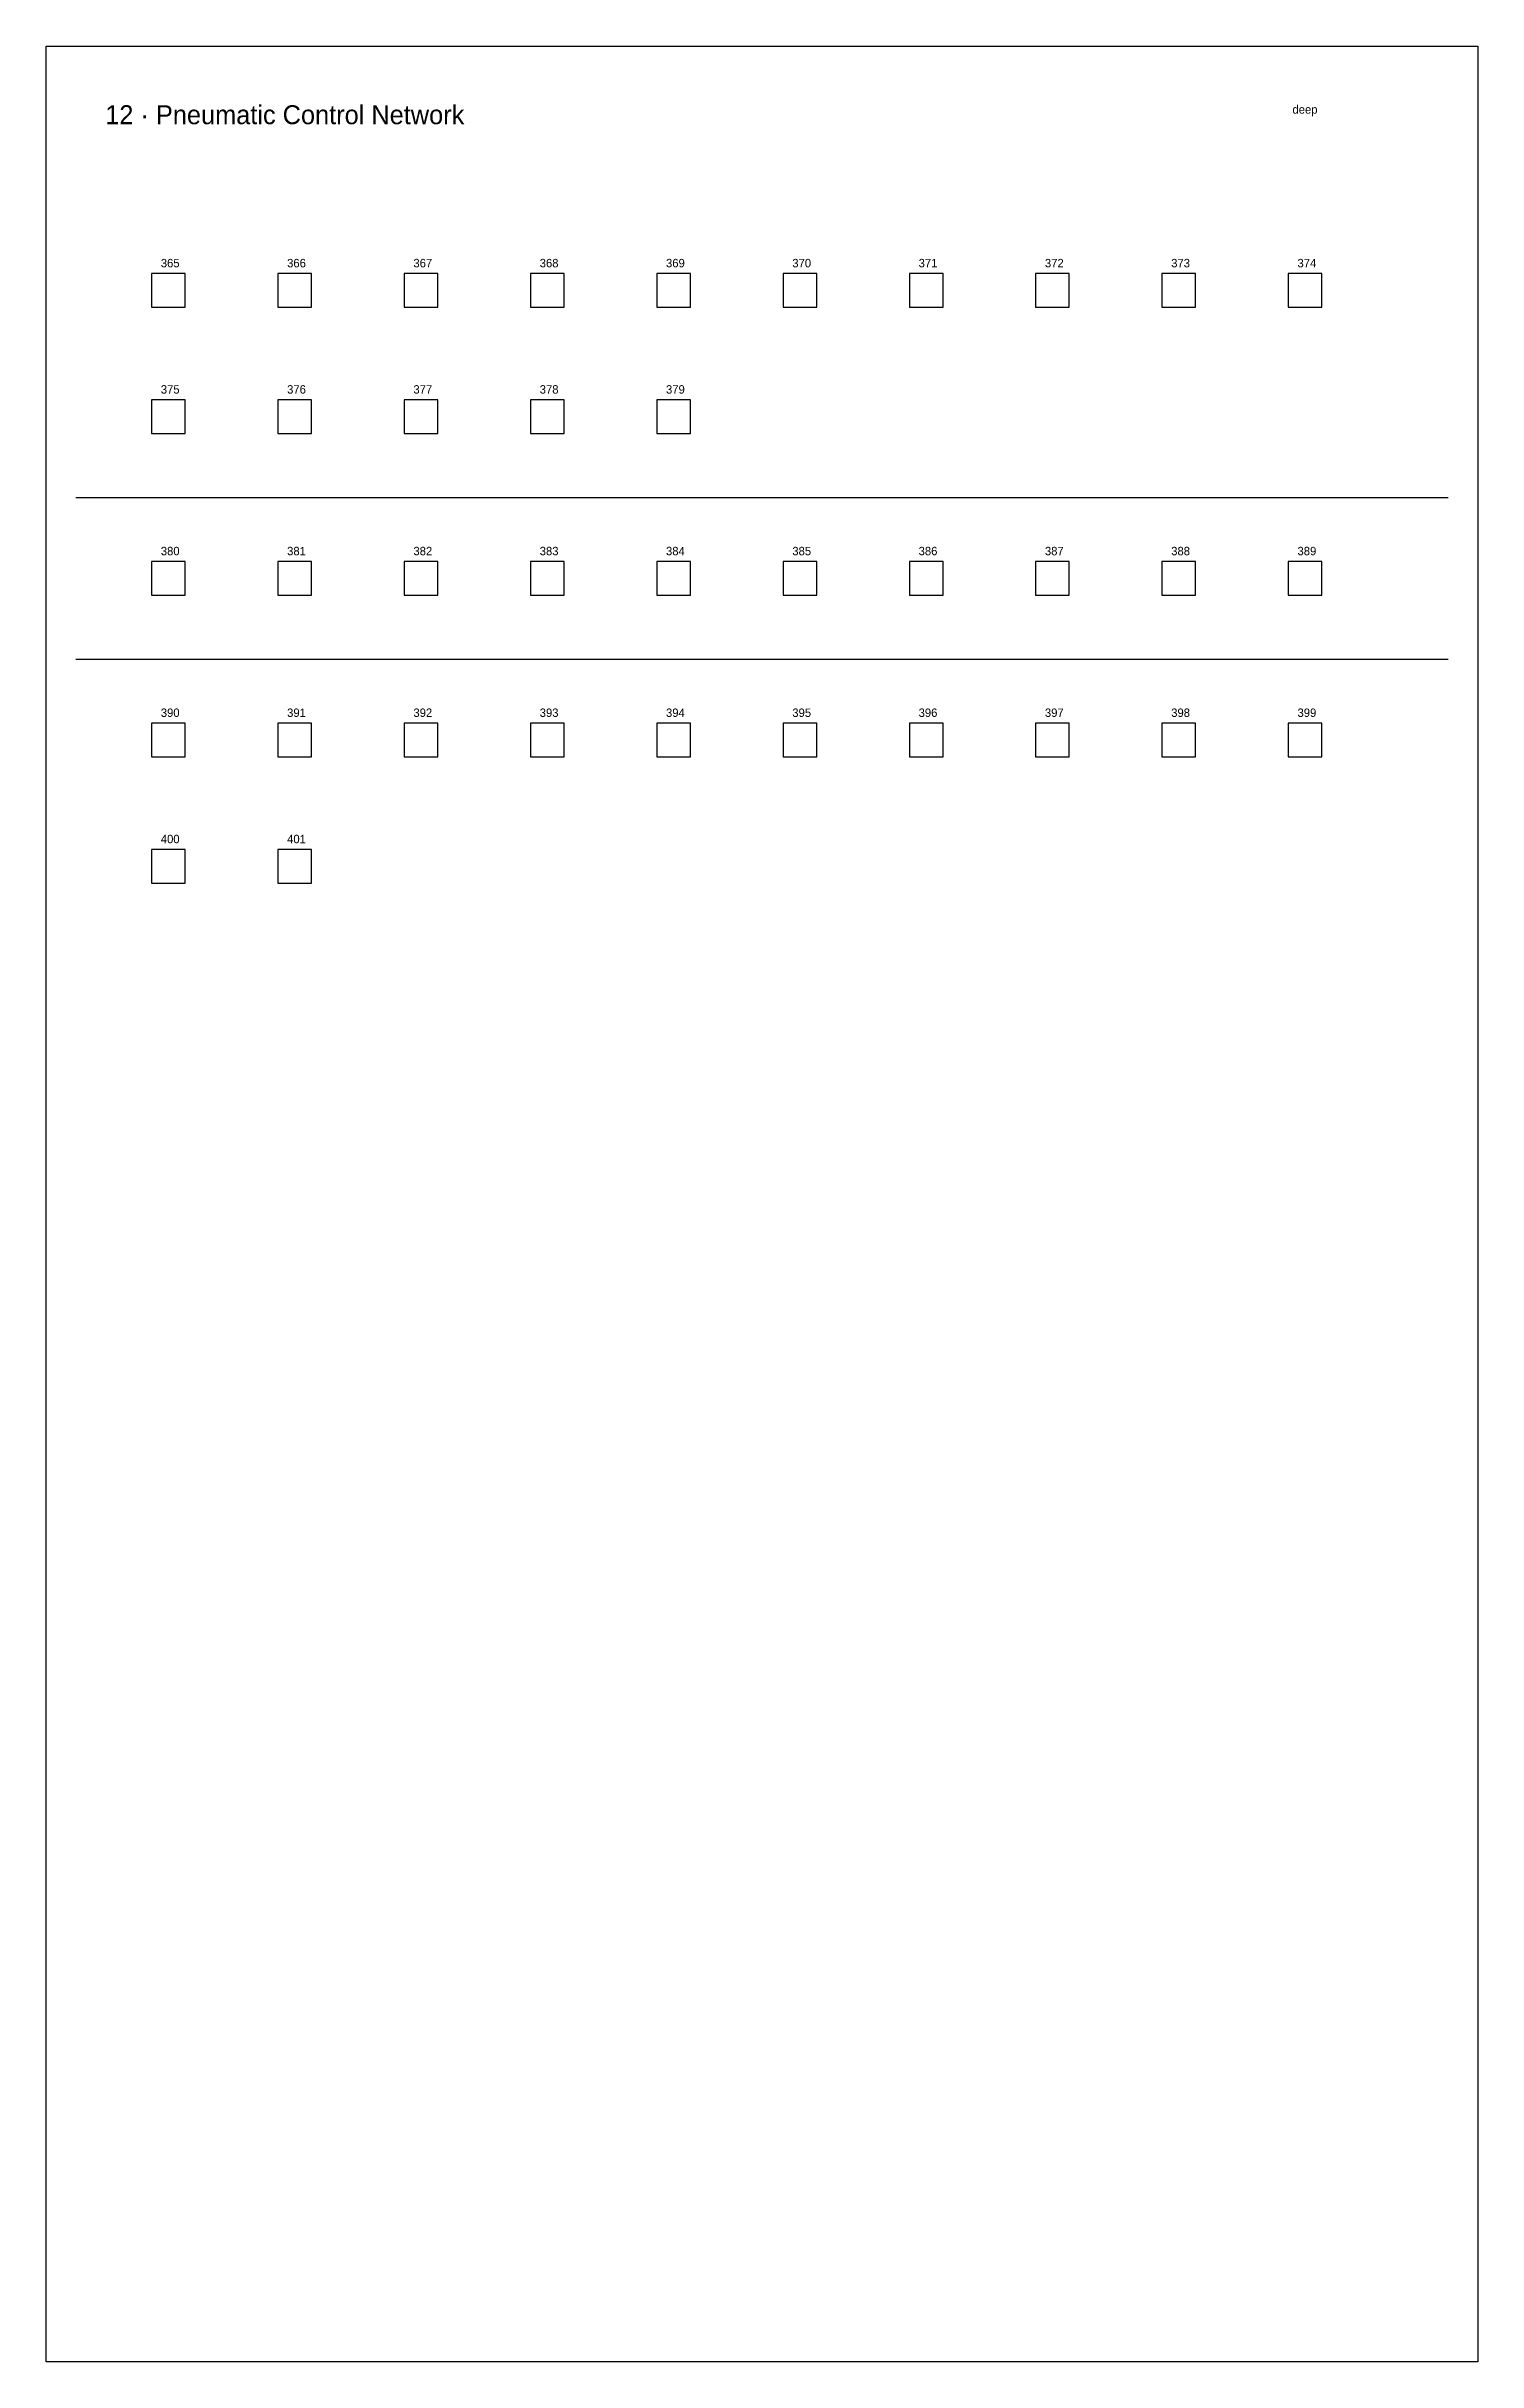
# Model space of a CAD drawing. Header units: metres. Extents: x 0 to 1360, y -2750 to 0.
# Drawn here: x 1020 to 1360, y -1650 to -1100 of the extents above; entities that cross this region are included whole.
import ezdxf

# ---------------------------------------------------------------- set-up
doc = ezdxf.new("R2010")
doc.units = ezdxf.units.M
for name, color, linetype in [('FITTING', 5, 'Continuous'), ('SYS-BORDER', 8, 'Continuous'), ('SYS-DIVIDER', 253, 'Continuous'), ('SYS-NAME', 7, 'Continuous'), ('TEXT-SEQ', 3, 'Continuous')]:
    doc.layers.add(name, color=color, linetype=linetype)

msp = doc.modelspace()

# ---------------------------------------------------------------- texts
at = {"layer": 'SYS-DIVIDER'}
msp.add_text('deep', height=2, dxfattribs=at).set_placement((1316, -1116))
at = {"layer": 'SYS-NAME'}
msp.add_text('12 · Pneumatic Control Network', height=4.5, dxfattribs=at).set_placement((1034, -1118.5))
at = {"layer": 'TEXT-SEQ'}
for s, p in [('365', (1047.2, -1152.5)), ('366', (1077.2, -1152.5)), ('367', (1107.2, -1152.5)), ('368', (1137.2, -1152.5)), ('369', (1167.2, -1152.5)), ('370', (1197.2, -1152.5)), ('371', (1227.2, -1152.5)), ('372', (1257.2, -1152.5)), ('373', (1287.2, -1152.5)), ('374', (1317.2, -1152.5)), ('375', (1047.2, -1182.5)), ('376', (1077.2, -1182.5)), ('377', (1107.2, -1182.5)), ('378', (1137.2, -1182.5)), ('379', (1167.2, -1182.5)), ('380', (1047.2, -1220.9)), ('381', (1077.2, -1220.9)), ('382', (1107.2, -1220.9)), ('383', (1137.2, -1220.9)), ('384', (1167.2, -1220.9)), ('385', (1197.2, -1220.9)), ('386', (1227.2, -1220.9)), ('387', (1257.2, -1220.9)), ('388', (1287.2, -1220.9)), ('389', (1317.2, -1220.9)), ('390', (1047.2, -1259.3)), ('391', (1077.2, -1259.3)), ('392', (1107.2, -1259.3)), ('393', (1137.2, -1259.3)), ('394', (1167.2, -1259.3)), ('395', (1197.2, -1259.3)), ('396', (1227.2, -1259.3)), ('397', (1257.2, -1259.3)), ('398', (1287.2, -1259.3)), ('399', (1317.2, -1259.3)), ('400', (1047.2, -1289.3)), ('401', (1077.2, -1289.3))]:
    msp.add_text(s, height=2, dxfattribs=at).set_placement(p)

# ---------------------------------------------------------------- linework, layer by layer
at = {"layer": 'FITTING'}
for points in [[(1045, -1162), (1053, -1162), (1053, -1154), (1045, -1154), (1045, -1162)], [(1075, -1162), (1083, -1162), (1083, -1154), (1075, -1154), (1075, -1162)], [(1105, -1162), (1113, -1162), (1113, -1154), (1105, -1154), (1105, -1162)], [(1135, -1162), (1143, -1162), (1143, -1154), (1135, -1154), (1135, -1162)], [(1165, -1162), (1173, -1162), (1173, -1154), (1165, -1154), (1165, -1162)], [(1195, -1162), (1203, -1162), (1203, -1154), (1195, -1154), (1195, -1162)], [(1225, -1162), (1233, -1162), (1233, -1154), (1225, -1154), (1225, -1162)], [(1255, -1162), (1263, -1162), (1263, -1154), (1255, -1154), (1255, -1162)], [(1285, -1162), (1293, -1162), (1293, -1154), (1285, -1154), (1285, -1162)], [(1315, -1162), (1323, -1162), (1323, -1154), (1315, -1154), (1315, -1162)], [(1045, -1192), (1053, -1192), (1053, -1184), (1045, -1184), (1045, -1192)], [(1075, -1192), (1083, -1192), (1083, -1184), (1075, -1184), (1075, -1192)], [(1105, -1192), (1113, -1192), (1113, -1184), (1105, -1184), (1105, -1192)], [(1135, -1192), (1143, -1192), (1143, -1184), (1135, -1184), (1135, -1192)], [(1165, -1192), (1173, -1192), (1173, -1184), (1165, -1184), (1165, -1192)], [(1045, -1230.4), (1053, -1230.4), (1053, -1222.4), (1045, -1222.4), (1045, -1230.4)], [(1075, -1230.4), (1083, -1230.4), (1083, -1222.4), (1075, -1222.4), (1075, -1230.4)], [(1105, -1230.4), (1113, -1230.4), (1113, -1222.4), (1105, -1222.4), (1105, -1230.4)], [(1135, -1230.4), (1143, -1230.4), (1143, -1222.4), (1135, -1222.4), (1135, -1230.4)], [(1165, -1230.4), (1173, -1230.4), (1173, -1222.4), (1165, -1222.4), (1165, -1230.4)], [(1195, -1230.4), (1203, -1230.4), (1203, -1222.4), (1195, -1222.4), (1195, -1230.4)], [(1225, -1230.4), (1233, -1230.4), (1233, -1222.4), (1225, -1222.4), (1225, -1230.4)], [(1255, -1230.4), (1263, -1230.4), (1263, -1222.4), (1255, -1222.4), (1255, -1230.4)], [(1285, -1230.4), (1293, -1230.4), (1293, -1222.4), (1285, -1222.4), (1285, -1230.4)], [(1315, -1230.4), (1323, -1230.4), (1323, -1222.4), (1315, -1222.4), (1315, -1230.4)], [(1045, -1268.8), (1053, -1268.8), (1053, -1260.8), (1045, -1260.8), (1045, -1268.8)], [(1075, -1268.8), (1083, -1268.8), (1083, -1260.8), (1075, -1260.8), (1075, -1268.8)], [(1105, -1268.8), (1113, -1268.8), (1113, -1260.8), (1105, -1260.8), (1105, -1268.8)], [(1135, -1268.8), (1143, -1268.8), (1143, -1260.8), (1135, -1260.8), (1135, -1268.8)], [(1165, -1268.8), (1173, -1268.8), (1173, -1260.8), (1165, -1260.8), (1165, -1268.8)], [(1195, -1268.8), (1203, -1268.8), (1203, -1260.8), (1195, -1260.8), (1195, -1268.8)], [(1225, -1268.8), (1233, -1268.8), (1233, -1260.8), (1225, -1260.8), (1225, -1268.8)], [(1255, -1268.8), (1263, -1268.8), (1263, -1260.8), (1255, -1260.8), (1255, -1268.8)], [(1285, -1268.8), (1293, -1268.8), (1293, -1260.8), (1285, -1260.8), (1285, -1268.8)], [(1315, -1268.8), (1323, -1268.8), (1323, -1260.8), (1315, -1260.8), (1315, -1268.8)], [(1045, -1298.8), (1053, -1298.8), (1053, -1290.8), (1045, -1290.8), (1045, -1298.8)], [(1075, -1298.8), (1083, -1298.8), (1083, -1290.8), (1075, -1290.8), (1075, -1298.8)]]:
    msp.add_lwpolyline(points, dxfattribs=at)
at = {"layer": 'SYS-BORDER'}
msp.add_lwpolyline([(1020, -1100), (1360, -1100), (1360, -1650), (1020, -1650), (1020, -1100)], dxfattribs=at)
at = {"layer": 'SYS-DIVIDER'}
for p, q in [((1027, -1207.2), (1353, -1207.2)), ((1027, -1245.6), (1353, -1245.6))]:
    msp.add_line(p, q, dxfattribs=at)

msp.set_redraw_order([(e.dxf.handle, doc.entitydb.next_handle()) for e in msp.query("TEXT MTEXT ATTDEF DIMENSION ARC_DIMENSION")])  # texts and dimensions are drawn at this point

doc.saveas('drawing.dxf')
